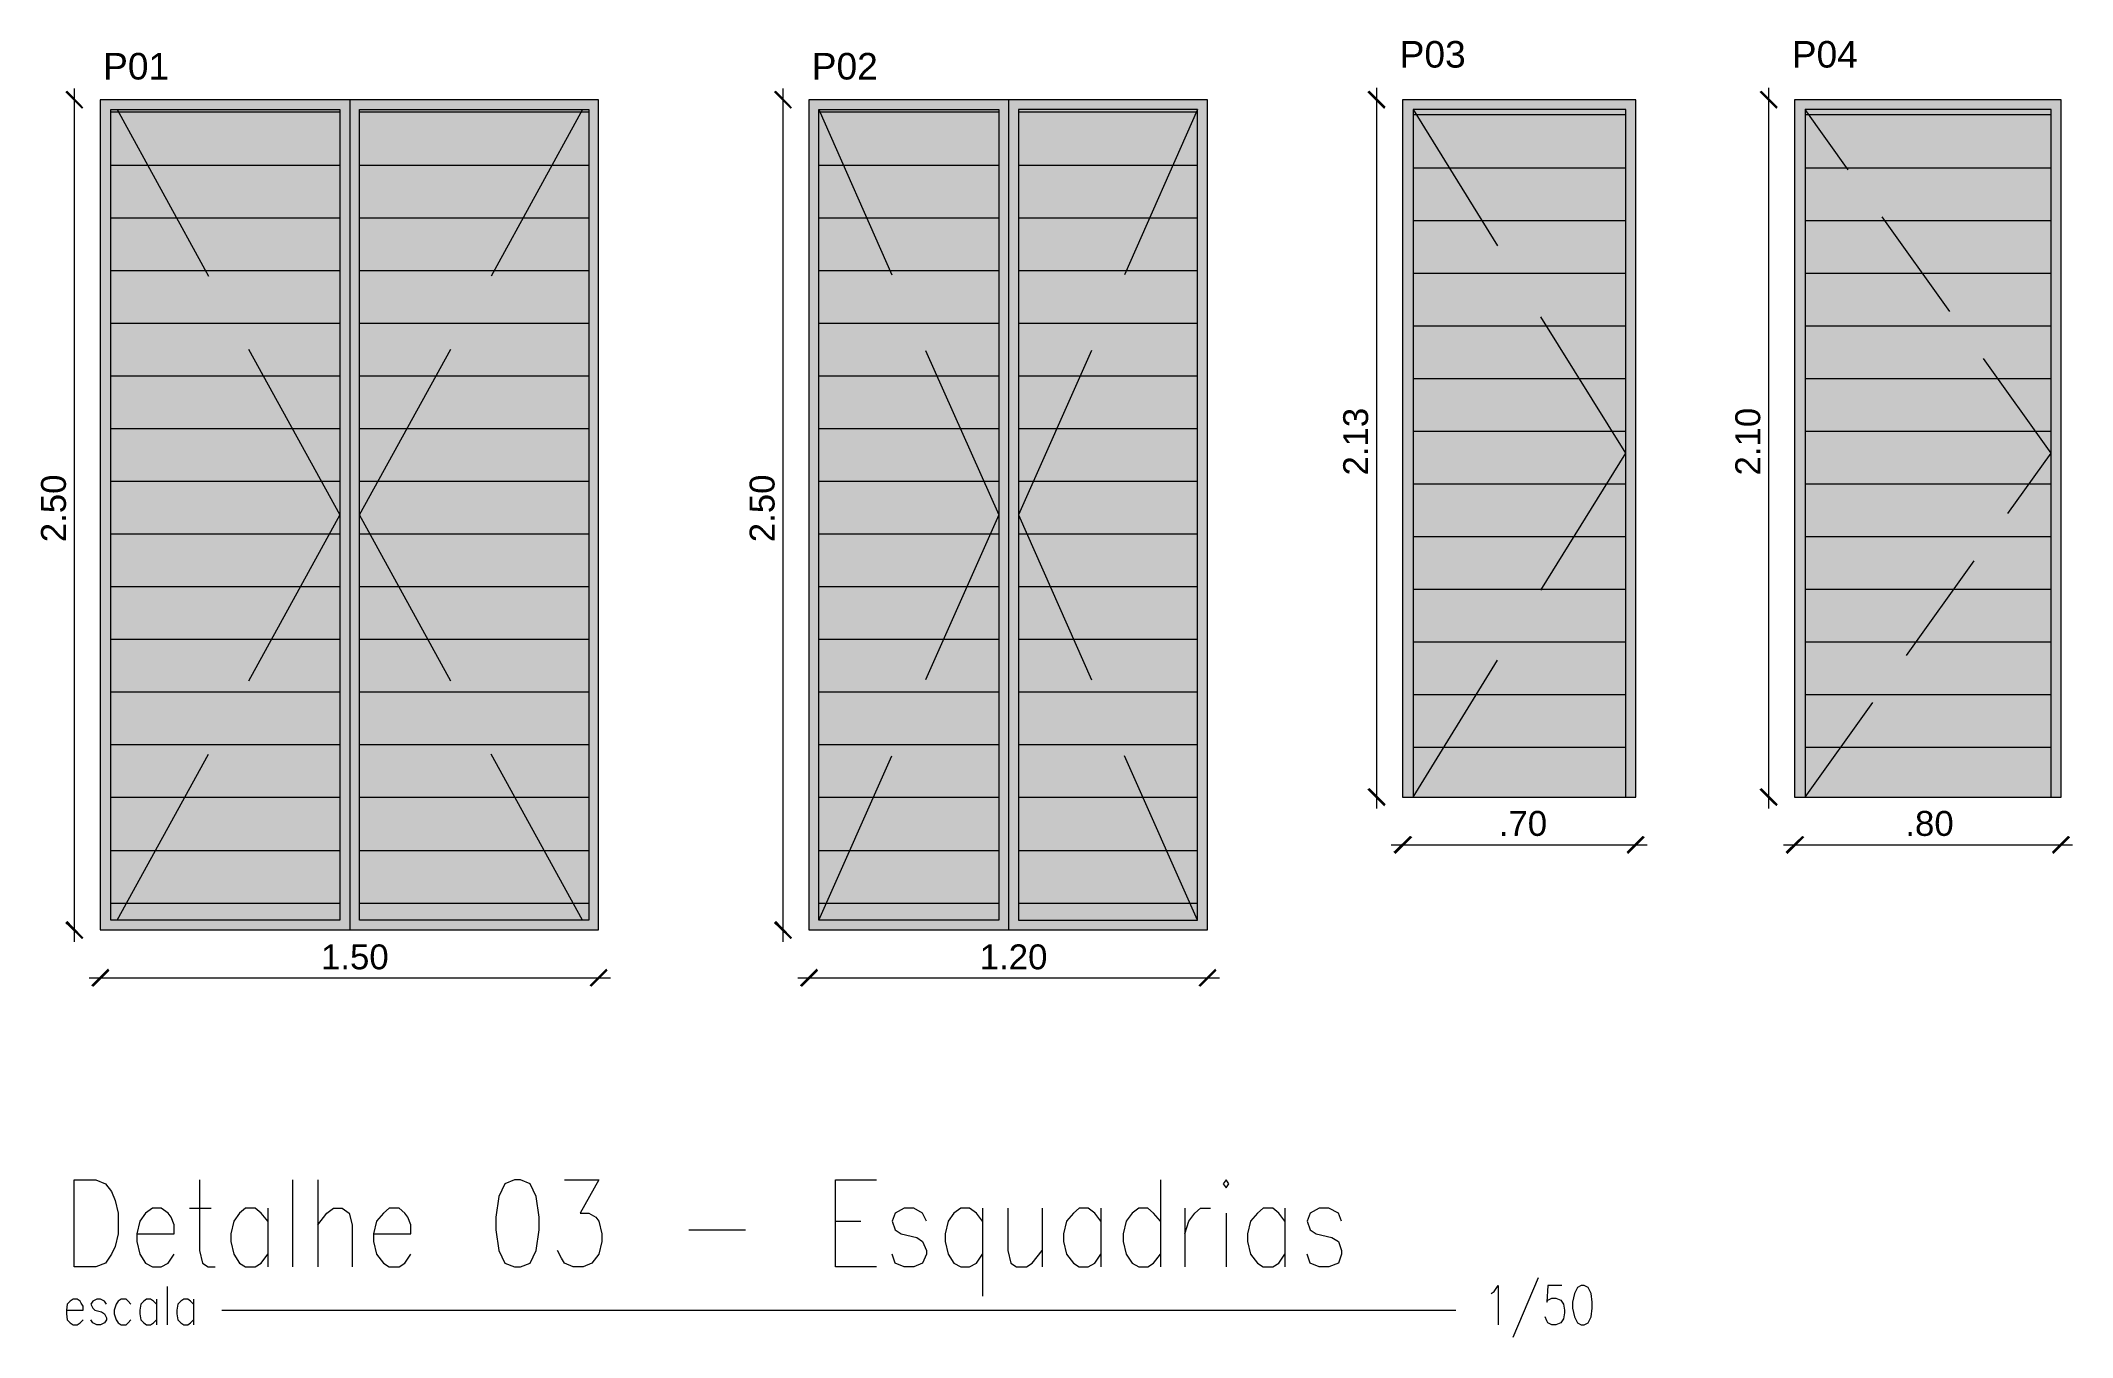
# Model space of a CAD drawing. Extents: x 3377 to 3790, y 1673 to 1846.
# Drawn here: x 3610.64 to 3616.76, y 1733.91 to 1737.82 of the extents above; entities that cross this region are included whole.
import ezdxf

# ---------------------------------------------------------------- set-up
doc = ezdxf.new("R2010")
doc.units = 0
doc.header["$LTSCALE"] = 2
doc.linetypes.add('DASHED2', pattern=[0.375, 0.25, -0.125])
for name, color, linetype in [('PDF9_0', 7, 'Continuous'), ('PDF9_A_Prancha', 7, 'Continuous'), ('PDF9_COTAS', 7, 'Continuous'), ('PDF9_Text', 7, 'Continuous')]:
    doc.layers.add(name, color=color, linetype=linetype)
doc.layers.add('PDF9_A_Cotas', color=7, linetype='Continuous', true_color=0xc6c7ca)
doc.layers.add('PDF9_Vista-00', color=7, linetype='Continuous', true_color=0x858585)
doc.styles.add('PDF Arial', font='arial.ttf')

msp = doc.modelspace()

# ---------------------------------------------------------------- texts
at = {"layer": 'PDF9_Text', "attachment_point": 7, "style": 'PDF Arial'}
for s, insert, char_height in [('P01', (3610.8324, 1737.7024), 0.08003), ('P02', (3612.9659, 1737.7024), 0.08003), ('P03', (3614.7358, 1737.7383), 0.08003), ('P04', (3615.9164, 1737.7383), 0.08003), ('.70', (3615.0341, 1735.424), 0.07503), ('.80', (3616.2582, 1735.424), 0.07503), ('1.50', (3611.4883, 1735.022), 0.07503), ('1.20', (3613.4715, 1735.022), 0.07503)]:
    msp.add_mtext(s, dxfattribs=dict(at, insert=insert, char_height=char_height))
at = {"layer": 'PDF9_Text', "char_height": 0.07503, "attachment_point": 7, "rotation": 90, "style": 'PDF Arial'}
for s, insert in [('2.13', (3614.6419, 1736.5106)), ('2.10', (3615.8224, 1736.5106)), ('2.50', (3610.7216, 1736.3096)), ('2.50', (3612.855, 1736.3096))]:
    msp.add_mtext(s, dxfattribs=dict(at, insert=insert))

# ---------------------------------------------------------------- linework, layer by layer
at = {"layer": 'PDF9_0', "transparency": 33554559}
for points in [[(3610.7732, 1737.6192), (3610.7182, 1737.6657), (3610.7245, 1737.67)], [(3610.7689, 1737.6149), (3610.7732, 1737.6192), (3610.7182, 1737.6657)], [(3612.9067, 1737.6192), (3612.8516, 1737.6657), (3612.858, 1737.67)], [(3612.9024, 1737.6149), (3612.9067, 1737.6192), (3612.8516, 1737.6657)], [(3614.6935, 1737.6213), (3614.6385, 1737.6657), (3614.6448, 1737.67)], [(3614.6892, 1737.6149), (3614.6935, 1737.6213), (3614.6385, 1737.6657)], [(3615.8741, 1737.6213), (3615.819, 1737.6657), (3615.8254, 1737.67)], [(3615.8698, 1737.6149), (3615.8741, 1737.6213), (3615.819, 1737.6657)], [(3614.6448, 1735.5691), (3614.6385, 1735.5649), (3614.6935, 1735.5204)], [(3614.6385, 1735.5649), (3614.6935, 1735.5204), (3614.6892, 1735.5141)], [(3615.8254, 1735.5691), (3615.819, 1735.5649), (3615.8741, 1735.5204)], [(3615.819, 1735.5649), (3615.8741, 1735.5204), (3615.8698, 1735.5141)], [(3614.7675, 1735.4252), (3614.7231, 1735.3702), (3614.7168, 1735.3766)], [(3614.7739, 1735.421), (3614.7675, 1735.4252), (3614.7231, 1735.3702)], [(3615.4192, 1735.3766), (3615.4234, 1735.3702), (3615.4678, 1735.4252)], [(3615.4234, 1735.3702), (3615.4678, 1735.4252), (3615.4742, 1735.421)], [(3615.9481, 1735.4252), (3615.9037, 1735.3702), (3615.8973, 1735.3766)], [(3615.9544, 1735.421), (3615.9481, 1735.4252), (3615.9037, 1735.3702)], [(3616.6997, 1735.3766), (3616.704, 1735.3702), (3616.7484, 1735.4252)], [(3616.704, 1735.3702), (3616.7484, 1735.4252), (3616.7547, 1735.421)], [(3610.7245, 1735.1692), (3610.7182, 1735.1629), (3610.7732, 1735.1185)], [(3610.7182, 1735.1629), (3610.7732, 1735.1185), (3610.7689, 1735.1142)], [(3612.858, 1735.1692), (3612.8516, 1735.1629), (3612.9067, 1735.1185)], [(3612.8516, 1735.1629), (3612.9067, 1735.1185), (3612.9024, 1735.1142)], [(3610.8472, 1735.0254), (3610.8028, 1734.9704), (3610.7964, 1734.9746)], [(3610.8514, 1735.019), (3610.8472, 1735.0254), (3610.8028, 1734.9704)], [(3612.2964, 1734.9746), (3612.3028, 1734.9704), (3612.3472, 1735.0254)], [(3612.3028, 1734.9704), (3612.3472, 1735.0254), (3612.3514, 1735.019)], [(3612.9807, 1735.0254), (3612.9363, 1734.9704), (3612.9299, 1734.9746)], [(3612.9849, 1735.019), (3612.9807, 1735.0254), (3612.9363, 1734.9704)], [(3614.1295, 1734.9746), (3614.1358, 1734.9704), (3614.1803, 1735.0254)], [(3614.1358, 1734.9704), (3614.1803, 1735.0254), (3614.1845, 1735.019)]]:
    msp.add_solid(points, dxfattribs=at)
at = {"layer": 'PDF9_A_Cotas', "color": 7, "lineweight": 0}
for points in [[(3612.3239, 1735.1417), (3612.3239, 1737.6424), (3610.8239, 1737.6424), (3610.8239, 1735.1417)], [(3614.157, 1735.1417), (3614.157, 1737.6424), (3612.9574, 1737.6424), (3612.9574, 1735.1417)], [(3614.7443, 1735.5416), (3615.4467, 1735.5416), (3615.4467, 1737.6424), (3614.7443, 1737.6424)], [(3615.9248, 1735.5416), (3616.7272, 1735.5416), (3616.7272, 1737.6424), (3615.9248, 1737.6424)], [(3611.5454, 1735.1714), (3610.8557, 1735.1714), (3610.8557, 1737.6128), (3611.5454, 1737.6128)], [(3611.6046, 1735.1714), (3611.6046, 1737.6128), (3612.2943, 1737.6128), (3612.2943, 1735.1714)], [(3613.5287, 1735.1714), (3612.987, 1735.1714), (3612.987, 1737.6128), (3613.5287, 1737.6128)], [(3613.5879, 1735.1714), (3614.1274, 1735.1714), (3614.1274, 1737.6128), (3613.5879, 1737.6128)]]:
    msp.add_lwpolyline(points, close=True, dxfattribs=at)
for points in [[(3611.575, 1737.6424), (3611.575, 1735.1417)], [(3613.5583, 1737.6424), (3613.5583, 1735.1417)], [(3615.417, 1735.5416), (3615.417, 1737.6128), (3614.776, 1737.6128), (3614.776, 1735.5416)], [(3616.6976, 1735.5416), (3616.6976, 1737.6128), (3615.9566, 1737.6128), (3615.9566, 1735.5416)]]:
    msp.add_lwpolyline(points, dxfattribs=at)
at = {"layer": 'PDF9_A_Cotas', "transparency": 33554559}
for points in [[(3611.575, 1737.6424), (3610.8239, 1737.6424), (3611.575, 1737.6128)], [(3610.8239, 1737.6424), (3611.575, 1737.6128), (3610.8239, 1737.6128)], [(3612.3239, 1737.6424), (3611.575, 1737.6424), (3612.3239, 1737.6128)], [(3611.575, 1737.6424), (3612.3239, 1737.6128), (3611.575, 1737.6128)], [(3613.5583, 1737.6424), (3612.9574, 1737.6424), (3613.5583, 1737.6128)], [(3612.9574, 1737.6424), (3613.5583, 1737.6128), (3612.9574, 1737.6128)], [(3614.157, 1737.6424), (3613.5583, 1737.6424), (3614.157, 1737.6128)], [(3613.5583, 1737.6424), (3614.157, 1737.6128), (3613.5583, 1737.6128)], [(3615.4467, 1737.6424), (3614.7443, 1737.6424), (3615.4467, 1737.6128)], [(3614.7443, 1737.6424), (3615.4467, 1737.6128), (3614.7443, 1737.6128)], [(3616.7272, 1737.6424), (3615.9248, 1737.6424), (3616.7272, 1737.6128)], [(3615.9248, 1737.6424), (3616.7272, 1737.6128), (3615.9248, 1737.6128)], [(3610.8557, 1737.6128), (3610.8239, 1737.6128), (3610.8557, 1735.1714)], [(3610.8239, 1737.6128), (3610.8557, 1735.1714), (3610.8239, 1735.1714)], [(3611.575, 1737.6128), (3611.5454, 1737.6128), (3611.575, 1735.1714)], [(3611.5454, 1737.6128), (3611.575, 1735.1714), (3611.5454, 1735.1714)], [(3611.6046, 1737.6128), (3611.575, 1737.6128), (3611.6046, 1735.1714)], [(3611.575, 1737.6128), (3611.6046, 1735.1714), (3611.575, 1735.1714)], [(3612.3239, 1737.6128), (3612.2943, 1737.6128), (3612.3239, 1735.1714)], [(3612.2943, 1737.6128), (3612.3239, 1735.1714), (3612.2943, 1735.1714)], [(3612.987, 1737.6128), (3612.9574, 1737.6128), (3612.987, 1735.1714)], [(3612.9574, 1737.6128), (3612.987, 1735.1714), (3612.9574, 1735.1714)], [(3613.5583, 1737.6128), (3613.5287, 1737.6128), (3613.5583, 1735.1714)], [(3613.5287, 1737.6128), (3613.5583, 1735.1714), (3613.5287, 1735.1714)], [(3613.5879, 1737.6128), (3613.5583, 1737.6128), (3613.5879, 1735.1714)], [(3613.5583, 1737.6128), (3613.5879, 1735.1714), (3613.5583, 1735.1714)], [(3614.157, 1737.6128), (3614.1274, 1737.6128), (3614.157, 1735.1714)], [(3614.1274, 1737.6128), (3614.157, 1735.1714), (3614.1274, 1735.1714)], [(3614.776, 1737.6128), (3614.7443, 1737.6128), (3614.776, 1735.5416)], [(3614.7443, 1737.6128), (3614.776, 1735.5416), (3614.7443, 1735.5416)], [(3615.4467, 1737.6128), (3615.417, 1737.6128), (3615.4467, 1735.5416)], [(3615.417, 1737.6128), (3615.4467, 1735.5416), (3615.417, 1735.5416)], [(3615.9566, 1737.6128), (3615.9248, 1737.6128), (3615.9566, 1735.5416)], [(3615.9248, 1737.6128), (3615.9566, 1735.5416), (3615.9248, 1735.5416)], [(3616.7272, 1737.6128), (3616.6976, 1737.6128), (3616.7272, 1735.5416)], [(3616.6976, 1737.6128), (3616.7272, 1735.5416), (3616.6976, 1735.5416)], [(3611.575, 1735.1714), (3610.8239, 1735.1714), (3611.575, 1735.1417)], [(3610.8239, 1735.1714), (3611.575, 1735.1417), (3610.8239, 1735.1417)], [(3612.3239, 1735.1714), (3611.575, 1735.1714), (3612.3239, 1735.1417)], [(3611.575, 1735.1714), (3612.3239, 1735.1417), (3611.575, 1735.1417)], [(3613.5583, 1735.1714), (3612.9574, 1735.1714), (3613.5583, 1735.1417)], [(3612.9574, 1735.1714), (3613.5583, 1735.1417), (3612.9574, 1735.1417)], [(3614.157, 1735.1714), (3613.5583, 1735.1714), (3614.157, 1735.1417)], [(3613.5583, 1735.1714), (3614.157, 1735.1417), (3613.5583, 1735.1417)]]:
    msp.add_solid(points, dxfattribs=at)
at = {"layer": 'PDF9_A_Prancha', "color": 1, "lineweight": 0}
for points in [[(3610.7454, 1734.1264), (3610.7454, 1734.3886), (3610.8102, 1734.3886), (3610.8396, 1734.3769), (3610.8573, 1734.3533), (3610.8691, 1734.3268), (3610.8779, 1734.2885), (3610.8779, 1734.2266), (3610.8691, 1734.1883), (3610.8573, 1734.1647), (3610.8396, 1734.1382), (3610.8102, 1734.1264)], [(3612.0712, 1734.3886), (3612.0417, 1734.3769), (3612.024, 1734.3386), (3612.0152, 1734.2767), (3612.0152, 1734.2384), (3612.024, 1734.1765), (3612.0417, 1734.1382), (3612.0712, 1734.1264), (3612.0888, 1734.1264), (3612.1183, 1734.1382), (3612.136, 1734.1765), (3612.1448, 1734.2384), (3612.1448, 1734.2767), (3612.136, 1734.3386), (3612.1183, 1734.3769), (3612.0888, 1734.3886)], [(3614.2042, 1734.3769), (3614.2131, 1734.3651), (3614.2219, 1734.3769), (3614.2131, 1734.3886)], [(3615.2826, 1734.0705), (3615.2708, 1734.0646), (3615.2619, 1734.0469), (3615.256, 1734.0204), (3615.256, 1734.0027), (3615.2619, 1733.9762), (3615.2708, 1733.9585), (3615.2826, 1733.9526), (3615.2914, 1733.9526), (3615.3032, 1733.9585), (3615.312, 1733.9762), (3615.315, 1734.0027), (3615.315, 1734.0204), (3615.312, 1734.0469), (3615.3032, 1734.0646), (3615.2914, 1734.0705)]]:
    msp.add_lwpolyline(points, close=True, dxfattribs=at)
for points in [[(3611.1225, 1734.3886), (3611.1225, 1734.1765), (3611.1313, 1734.1382), (3611.149, 1734.1264), (3611.1696, 1734.1264)], [(3611.4024, 1734.3886), (3611.4024, 1734.1264)], [(3611.479, 1734.3886), (3611.479, 1734.1264)], [(3612.2214, 1734.3886), (3612.3245, 1734.3886), (3612.2686, 1734.2885), (3612.2951, 1734.2885), (3612.3157, 1734.2767), (3612.3245, 1734.2649), (3612.3334, 1734.2266), (3612.3334, 1734.203), (3612.3245, 1734.1647), (3612.3039, 1734.1382), (3612.2774, 1734.1264), (3612.2479, 1734.1264), (3612.2214, 1734.1382), (3612.2126, 1734.1529), (3612.2008, 1734.1765)], [(3613.1613, 1734.1264), (3613.0375, 1734.1264), (3613.0375, 1734.3886), (3613.1613, 1734.3886)], [(3614.0157, 1734.3886), (3614.0157, 1734.1264)], [(3610.9339, 1734.2266), (3611.0459, 1734.2266), (3611.0459, 1734.2531), (3611.037, 1734.2767), (3611.0282, 1734.2885), (3611.0076, 1734.3032), (3610.9811, 1734.3032), (3610.9604, 1734.2885), (3610.9428, 1734.2649), (3610.9339, 1734.2266), (3610.9339, 1734.203), (3610.9428, 1734.1647), (3610.9604, 1734.1382), (3610.9811, 1734.1264), (3611.0076, 1734.1264), (3611.0282, 1734.1382), (3611.0459, 1734.1647)], [(3611.093, 1734.3032), (3611.1578, 1734.3032)], [(3611.3287, 1734.2649), (3611.3081, 1734.2885), (3611.2904, 1734.3032), (3611.261, 1734.3032), (3611.2433, 1734.2885), (3611.2256, 1734.2649), (3611.2168, 1734.2266), (3611.2168, 1734.203), (3611.2256, 1734.1647), (3611.2433, 1734.1382), (3611.261, 1734.1264), (3611.2904, 1734.1264), (3611.3081, 1734.1382), (3611.3287, 1734.1647)], [(3611.3287, 1734.3032), (3611.3287, 1734.1264)], [(3611.479, 1734.2531), (3611.5055, 1734.2885), (3611.5261, 1734.3032), (3611.5526, 1734.3032), (3611.5733, 1734.2885), (3611.5821, 1734.2531), (3611.5821, 1734.1264)], [(3611.6469, 1734.2266), (3611.7589, 1734.2266), (3611.7589, 1734.2531), (3611.75, 1734.2767), (3611.7412, 1734.2885), (3611.7235, 1734.3032), (3611.6941, 1734.3032), (3611.6764, 1734.2885), (3611.6558, 1734.2649), (3611.6469, 1734.2266), (3611.6469, 1734.203), (3611.6558, 1734.1647), (3611.6764, 1734.1382), (3611.6941, 1734.1264), (3611.7235, 1734.1264), (3611.7412, 1734.1382), (3611.7589, 1734.1647)], [(3613.3115, 1734.2649), (3613.2997, 1734.2885), (3613.2732, 1734.3032), (3613.2438, 1734.3032), (3613.2173, 1734.2885), (3613.2084, 1734.2649), (3613.2173, 1734.2384), (3613.2349, 1734.2266), (3613.2821, 1734.2148), (3613.2997, 1734.203), (3613.3115, 1734.1765), (3613.3115, 1734.1647), (3613.2997, 1734.1382), (3613.2732, 1734.1264), (3613.2438, 1734.1264), (3613.2173, 1734.1382), (3613.2084, 1734.1647)], [(3613.4795, 1734.2649), (3613.4618, 1734.2885), (3613.4412, 1734.3032), (3613.4146, 1734.3032), (3613.394, 1734.2885), (3613.3763, 1734.2649), (3613.3675, 1734.2266), (3613.3675, 1734.203), (3613.3763, 1734.1647), (3613.394, 1734.1382), (3613.4146, 1734.1264), (3613.4412, 1734.1264), (3613.4618, 1734.1382), (3613.4795, 1734.1647)], [(3613.4795, 1734.3032), (3613.4795, 1734.038)], [(3613.5561, 1734.3032), (3613.5561, 1734.1765), (3613.5649, 1734.1382), (3613.5826, 1734.1264), (3613.612, 1734.1264), (3613.6297, 1734.1382), (3613.6592, 1734.1765)], [(3613.6592, 1734.3032), (3613.6592, 1734.1264)], [(3613.836, 1734.2649), (3613.8183, 1734.2885), (3613.7977, 1734.3032), (3613.7711, 1734.3032), (3613.7535, 1734.2885), (3613.7328, 1734.2649), (3613.724, 1734.2266), (3613.724, 1734.203), (3613.7328, 1734.1647), (3613.7535, 1734.1382), (3613.7711, 1734.1264), (3613.7977, 1734.1264), (3613.8183, 1734.1382), (3613.836, 1734.1647)], [(3613.836, 1734.3032), (3613.836, 1734.1264)], [(3614.0157, 1734.2649), (3613.9951, 1734.2885), (3613.9774, 1734.3032), (3613.9509, 1734.3032), (3613.9302, 1734.2885), (3613.9126, 1734.2649), (3613.9037, 1734.2266), (3613.9037, 1734.203), (3613.9126, 1734.1647), (3613.9302, 1734.1382), (3613.9509, 1734.1264), (3613.9774, 1734.1264), (3613.9951, 1734.1382), (3614.0157, 1734.1647)], [(3614.0893, 1734.3032), (3614.0893, 1734.1264)], [(3614.0893, 1734.2266), (3614.1011, 1734.2649), (3614.1188, 1734.2885), (3614.1365, 1734.3032), (3614.1659, 1734.3032)], [(3614.2131, 1734.2885), (3614.2131, 1734.1264)], [(3614.3898, 1734.2649), (3614.3722, 1734.2885), (3614.3545, 1734.3032), (3614.325, 1734.3032), (3614.3074, 1734.2885), (3614.2867, 1734.2649), (3614.2779, 1734.2266), (3614.2779, 1734.203), (3614.2867, 1734.1647), (3614.3074, 1734.1382), (3614.325, 1734.1264), (3614.3545, 1734.1264), (3614.3722, 1734.1382), (3614.3898, 1734.1647)], [(3614.3898, 1734.3032), (3614.3898, 1734.1264)], [(3614.5607, 1734.2649), (3614.5519, 1734.2885), (3614.5224, 1734.3032), (3614.493, 1734.3032), (3614.4664, 1734.2885), (3614.4576, 1734.2649), (3614.4664, 1734.2384), (3614.4841, 1734.2266), (3614.5313, 1734.2148), (3614.5519, 1734.203), (3614.5607, 1734.1765), (3614.5607, 1734.1647), (3614.5519, 1734.1382), (3614.5224, 1734.1264), (3614.493, 1734.1264), (3614.4664, 1734.1382), (3614.4576, 1734.1647)], [(3612.5956, 1734.2384), (3612.7665, 1734.2384)], [(3613.0375, 1734.2649), (3613.1141, 1734.2649)], [(3611.0253, 1734.0675), (3611.0253, 1733.9526)], [(3615.0115, 1734.0469), (3615.0203, 1734.0528), (3615.0321, 1734.0705), (3615.0321, 1733.9526)], [(3615.1529, 1734.094), (3615.0763, 1733.9143)], [(3615.2236, 1734.0705), (3615.1824, 1734.0705), (3615.1794, 1734.0204), (3615.1824, 1734.0263), (3615.1942, 1734.0322), (3615.206, 1734.0322), (3615.2207, 1734.0263), (3615.2295, 1734.0145), (3615.2325, 1733.9968), (3615.2325, 1733.988), (3615.2295, 1733.9703), (3615.2207, 1733.9585), (3615.206, 1733.9526), (3615.1942, 1733.9526), (3615.1824, 1733.9585), (3615.1794, 1733.9644), (3615.1735, 1733.9762)], [(3610.7218, 1733.9968), (3610.7719, 1733.9968), (3610.7719, 1734.0086), (3610.766, 1734.0174), (3610.763, 1734.0233), (3610.7542, 1734.0292), (3610.7424, 1734.0292), (3610.7336, 1734.0233), (3610.7247, 1734.0145), (3610.7218, 1733.9968), (3610.7218, 1733.985), (3610.7247, 1733.9673), (3610.7336, 1733.9585), (3610.7424, 1733.9526), (3610.7542, 1733.9526), (3610.763, 1733.9585), (3610.7719, 1733.9673)], [(3610.8426, 1734.0145), (3610.8367, 1734.0233), (3610.8249, 1734.0292), (3610.8131, 1734.0292), (3610.8013, 1734.0233), (3610.7955, 1734.0145), (3610.8013, 1734.0027), (3610.8072, 1733.9968), (3610.8279, 1733.9909), (3610.8367, 1733.985), (3610.8426, 1733.9732), (3610.8426, 1733.9673), (3610.8367, 1733.9585), (3610.8249, 1733.9526), (3610.8131, 1733.9526), (3610.8013, 1733.9585), (3610.7955, 1733.9673)], [(3610.9162, 1734.0145), (3610.9074, 1734.0233), (3610.9015, 1734.0292), (3610.8868, 1734.0292), (3610.8779, 1734.0233), (3610.8721, 1734.0145), (3610.8662, 1733.9968), (3610.8662, 1733.985), (3610.8721, 1733.9673), (3610.8779, 1733.9585), (3610.8868, 1733.9526), (3610.9015, 1733.9526), (3610.9074, 1733.9585), (3610.9162, 1733.9673)], [(3610.9929, 1734.0145), (3610.984, 1734.0233), (3610.9752, 1734.0292), (3610.9634, 1734.0292), (3610.9546, 1734.0233), (3610.9457, 1734.0145), (3610.9428, 1733.9968), (3610.9428, 1733.985), (3610.9457, 1733.9673), (3610.9546, 1733.9585), (3610.9634, 1733.9526), (3610.9752, 1733.9526), (3610.984, 1733.9585), (3610.9929, 1733.9673)], [(3610.9929, 1734.0292), (3610.9929, 1733.9526)], [(3611.1048, 1734.0145), (3611.096, 1734.0233), (3611.0871, 1734.0292), (3611.0753, 1734.0292), (3611.0665, 1734.0233), (3611.0577, 1734.0145), (3611.0547, 1733.9968), (3611.0547, 1733.985), (3611.0577, 1733.9673), (3611.0665, 1733.9585), (3611.0753, 1733.9526), (3611.0871, 1733.9526), (3611.096, 1733.9585), (3611.1048, 1733.9673)], [(3611.1048, 1734.0292), (3611.1048, 1733.9526)], [(3611.1902, 1733.9968), (3614.9054, 1733.9968)]]:
    msp.add_lwpolyline(points, dxfattribs=at)
at = {"layer": 'PDF9_COTAS', "lineweight": 0}
for points in [[(3610.7457, 1737.6763), (3610.7457, 1735.1058)], [(3612.8791, 1737.6763), (3612.8791, 1735.1058)], [(3614.666, 1737.6784), (3614.666, 1735.5078)], [(3615.8465, 1737.6784), (3615.8465, 1735.5078)], [(3614.7104, 1735.3977), (3615.4805, 1735.3977)], [(3615.891, 1735.3977), (3616.7611, 1735.3977)], [(3610.7901, 1734.9979), (3612.3599, 1734.9979)], [(3612.9236, 1734.9979), (3614.193, 1734.9979)]]:
    msp.add_lwpolyline(points, dxfattribs=at)
at = {"layer": 'PDF9_Vista-00', "lineweight": 0}
for points in [[(3610.8557, 1737.6065), (3611.5454, 1737.6065)], [(3611.6046, 1737.6065), (3612.2943, 1737.6065)], [(3612.987, 1737.6065), (3613.5287, 1737.6065)], [(3613.5879, 1737.6065), (3614.1274, 1737.6065)]]:
    msp.add_lwpolyline(points, dxfattribs=at)
at = {"layer": 'PDF9_Vista-00', "color": 9, "lineweight": 0, "true_color": 0xc7c8ca}
for points in [[(3610.8747, 1737.6128), (3611.1498, 1737.1114)], [(3612.2753, 1737.6128), (3612.0003, 1737.1114)], [(3612.987, 1737.6128), (3613.2071, 1737.1156)], [(3614.1274, 1737.6128), (3613.9074, 1737.1156)], [(3614.776, 1737.6128), (3615.0299, 1737.2024)], [(3614.776, 1737.598), (3615.417, 1737.598)], [(3615.9566, 1737.598), (3616.6976, 1737.598)], [(3610.8557, 1737.4457), (3611.5454, 1737.4457)], [(3611.6046, 1737.4457), (3612.2943, 1737.4457)], [(3612.987, 1737.4457), (3613.5287, 1737.4457)], [(3613.5879, 1737.4457), (3614.1274, 1737.4457)], [(3614.776, 1737.4372), (3615.417, 1737.4372)], [(3615.9566, 1737.4372), (3616.6976, 1737.4372)], [(3610.8557, 1737.287), (3611.5454, 1737.287)], [(3611.6046, 1737.287), (3612.2943, 1737.287)], [(3612.987, 1737.287), (3613.5287, 1737.287)], [(3613.5879, 1737.287), (3614.1274, 1737.287)], [(3614.776, 1737.2786), (3615.417, 1737.2786)], [(3615.9566, 1737.2786), (3616.6976, 1737.2786)], [(3610.8557, 1737.1283), (3611.5454, 1737.1283)], [(3611.6046, 1737.1283), (3612.2943, 1737.1283)], [(3612.987, 1737.1283), (3613.5287, 1737.1283)], [(3613.5879, 1737.1283), (3614.1274, 1737.1283)], [(3614.776, 1737.1199), (3615.417, 1737.1199)], [(3615.9566, 1737.1199), (3616.6976, 1737.1199)], [(3610.8557, 1736.9697), (3611.5454, 1736.9697)], [(3611.6046, 1736.9697), (3612.2943, 1736.9697)], [(3612.987, 1736.9697), (3613.5287, 1736.9697)], [(3613.5879, 1736.9697), (3614.1274, 1736.9697)], [(3615.161, 1736.1657), (3615.417, 1736.5783), (3615.161, 1736.9887)], [(3614.776, 1736.9612), (3615.417, 1736.9612)], [(3615.9566, 1736.9612), (3616.6976, 1736.9612)], [(3611.2703, 1736.8914), (3611.5454, 1736.3921), (3611.2703, 1735.8907)], [(3611.8797, 1735.8907), (3611.6046, 1736.3921), (3611.8797, 1736.8914)], [(3613.3086, 1736.8872), (3613.5287, 1736.3921), (3613.3086, 1735.8949)], [(3613.8079, 1736.8872), (3613.5879, 1736.3921), (3613.8079, 1735.8949)], [(3610.8557, 1736.811), (3611.5454, 1736.811)], [(3611.6046, 1736.811), (3612.2943, 1736.811)], [(3612.987, 1736.811), (3613.5287, 1736.811)], [(3613.5879, 1736.811), (3614.1274, 1736.811)], [(3614.776, 1736.8025), (3615.417, 1736.8025)], [(3615.9566, 1736.8025), (3616.6976, 1736.8025)], [(3610.8557, 1736.6523), (3611.5454, 1736.6523)], [(3611.6046, 1736.6523), (3612.2943, 1736.6523)], [(3612.987, 1736.6523), (3613.5287, 1736.6523)], [(3613.5879, 1736.6523), (3614.1274, 1736.6523)], [(3614.776, 1736.6439), (3615.417, 1736.6439)], [(3615.9566, 1736.6439), (3616.6976, 1736.6439)], [(3610.8557, 1736.4936), (3611.5454, 1736.4936)], [(3611.6046, 1736.4936), (3612.2943, 1736.4936)], [(3612.987, 1736.4936), (3613.5287, 1736.4936)], [(3613.5879, 1736.4936), (3614.1274, 1736.4936)], [(3614.776, 1736.4852), (3615.3599, 1736.4852), (3615.417, 1736.4852)], [(3615.9566, 1736.4852), (3616.6405, 1736.4852), (3616.6976, 1736.4852)], [(3610.8557, 1736.335), (3611.5454, 1736.335)], [(3611.6046, 1736.335), (3612.2943, 1736.335)], [(3612.987, 1736.335), (3613.5287, 1736.335)], [(3613.5879, 1736.335), (3614.1274, 1736.335)], [(3614.776, 1736.3265), (3615.2605, 1736.3265), (3615.417, 1736.3265)], [(3615.9566, 1736.3265), (3616.441, 1736.3265), (3616.6976, 1736.3265)], [(3610.8557, 1736.1763), (3611.5454, 1736.1763)], [(3611.6046, 1736.1763), (3612.2943, 1736.1763)], [(3612.987, 1736.1763), (3613.5287, 1736.1763)], [(3613.5879, 1736.1763), (3614.1274, 1736.1763)], [(3614.776, 1736.1678), (3615.1632, 1736.1678), (3615.417, 1736.1678)], [(3615.9566, 1736.1678), (3616.3437, 1736.1678), (3616.6976, 1736.1678)], [(3610.8557, 1736.0176), (3611.5454, 1736.0176)], [(3611.6046, 1736.0176), (3612.2943, 1736.0176)], [(3612.987, 1736.0176), (3613.5287, 1736.0176)], [(3613.5879, 1736.0176), (3614.1274, 1736.0176)], [(3614.776, 1736.0092), (3615.0637, 1736.0092), (3615.417, 1736.0092)], [(3615.9566, 1736.0092), (3616.2443, 1736.0092), (3616.6976, 1736.0092)], [(3614.776, 1735.5416), (3615.0299, 1735.9542)], [(3610.8557, 1735.8589), (3611.5454, 1735.8589)], [(3611.6046, 1735.8589), (3612.2943, 1735.8589)], [(3612.987, 1735.8589), (3613.5287, 1735.8589)], [(3613.5879, 1735.8589), (3614.1274, 1735.8589)], [(3614.776, 1735.8505), (3614.9664, 1735.8505), (3615.417, 1735.8505)], [(3615.9566, 1735.8505), (3616.147, 1735.8505), (3616.6976, 1735.8505)], [(3610.8557, 1735.7003), (3611.5454, 1735.7003)], [(3611.6046, 1735.7003), (3612.2943, 1735.7003)], [(3612.987, 1735.7003), (3613.5287, 1735.7003)], [(3613.5879, 1735.7003), (3614.1274, 1735.7003)], [(3614.776, 1735.6918), (3614.867, 1735.6918), (3615.417, 1735.6918)], [(3615.9566, 1735.6918), (3616.0475, 1735.6918), (3616.6976, 1735.6918)], [(3610.8747, 1735.1714), (3611.1498, 1735.6707)], [(3612.2753, 1735.1714), (3612.0003, 1735.6707)], [(3612.987, 1735.1714), (3613.2071, 1735.6664)], [(3614.1274, 1735.1714), (3613.9074, 1735.6664)], [(3610.8557, 1735.5416), (3611.5454, 1735.5416)], [(3611.6046, 1735.5416), (3612.2943, 1735.5416)], [(3612.987, 1735.5416), (3613.5287, 1735.5416)], [(3613.5879, 1735.5416), (3614.1274, 1735.5416)], [(3610.8557, 1735.3808), (3611.5454, 1735.3808)], [(3611.6046, 1735.3808), (3612.2943, 1735.3808)], [(3612.987, 1735.3808), (3613.5287, 1735.3808)], [(3613.5879, 1735.3808), (3614.1274, 1735.3808)], [(3610.8557, 1735.2221), (3611.5454, 1735.2221)], [(3611.6046, 1735.2221), (3612.2943, 1735.2221)], [(3612.987, 1735.2221), (3613.5287, 1735.2221)], [(3613.5879, 1735.2221), (3614.1274, 1735.2221)]]:
    msp.add_lwpolyline(points, dxfattribs=at)
at = {"layer": 'PDF9_Vista-00', "color": 9, "linetype": 'DASHED2', "lineweight": 0, "ltscale": 0.7, "true_color": 0xc7c8ca}
msp.add_lwpolyline([(3615.9566, 1735.5416), (3616.6976, 1736.5783), (3615.9566, 1737.6128)], dxfattribs=at)
at = {"layer": 'PDF9_Vista-00', "color": 254, "true_color": 0xdfdfe0, "transparency": 33554559}
for points in [[(3611.5454, 1737.6128), (3610.8557, 1737.6128), (3611.5454, 1735.1714)], [(3610.8557, 1737.6128), (3611.5454, 1735.1714), (3610.8557, 1735.1714)], [(3612.2943, 1737.6128), (3611.6046, 1737.6128), (3612.2943, 1735.1714)], [(3611.6046, 1737.6128), (3612.2943, 1735.1714), (3611.6046, 1735.1714)], [(3613.5287, 1737.6128), (3612.987, 1737.6128), (3613.5287, 1735.1714)], [(3612.987, 1737.6128), (3613.5287, 1735.1714), (3612.987, 1735.1714)], [(3614.1274, 1737.6128), (3613.5879, 1737.6128), (3614.1274, 1735.1714)], [(3613.5879, 1737.6128), (3614.1274, 1735.1714), (3613.5879, 1735.1714)], [(3614.776, 1737.6128), (3614.776, 1736.5783), (3615.417, 1736.5783)], [(3614.776, 1737.6128), (3615.417, 1737.6128), (3615.417, 1736.5783)], [(3615.9566, 1737.6128), (3615.9566, 1736.5783), (3616.6976, 1736.5783)], [(3615.9566, 1737.6128), (3616.6976, 1737.6128), (3616.6976, 1736.5783)], [(3614.776, 1736.5783), (3615.417, 1736.5783), (3614.776, 1735.5416)], [(3615.417, 1736.5783), (3614.776, 1735.5416), (3615.417, 1735.5416)], [(3615.9566, 1736.5783), (3616.6976, 1736.5783), (3615.9566, 1735.5416)], [(3616.6976, 1736.5783), (3615.9566, 1735.5416), (3616.6976, 1735.5416)]]:
    msp.add_solid(points, dxfattribs=at)

msp.set_redraw_order([(e.dxf.handle, doc.entitydb.next_handle()) for e in msp.query("TEXT MTEXT ATTDEF DIMENSION ARC_DIMENSION")])  # texts and dimensions are drawn at this point

doc.saveas('drawing.dxf')
